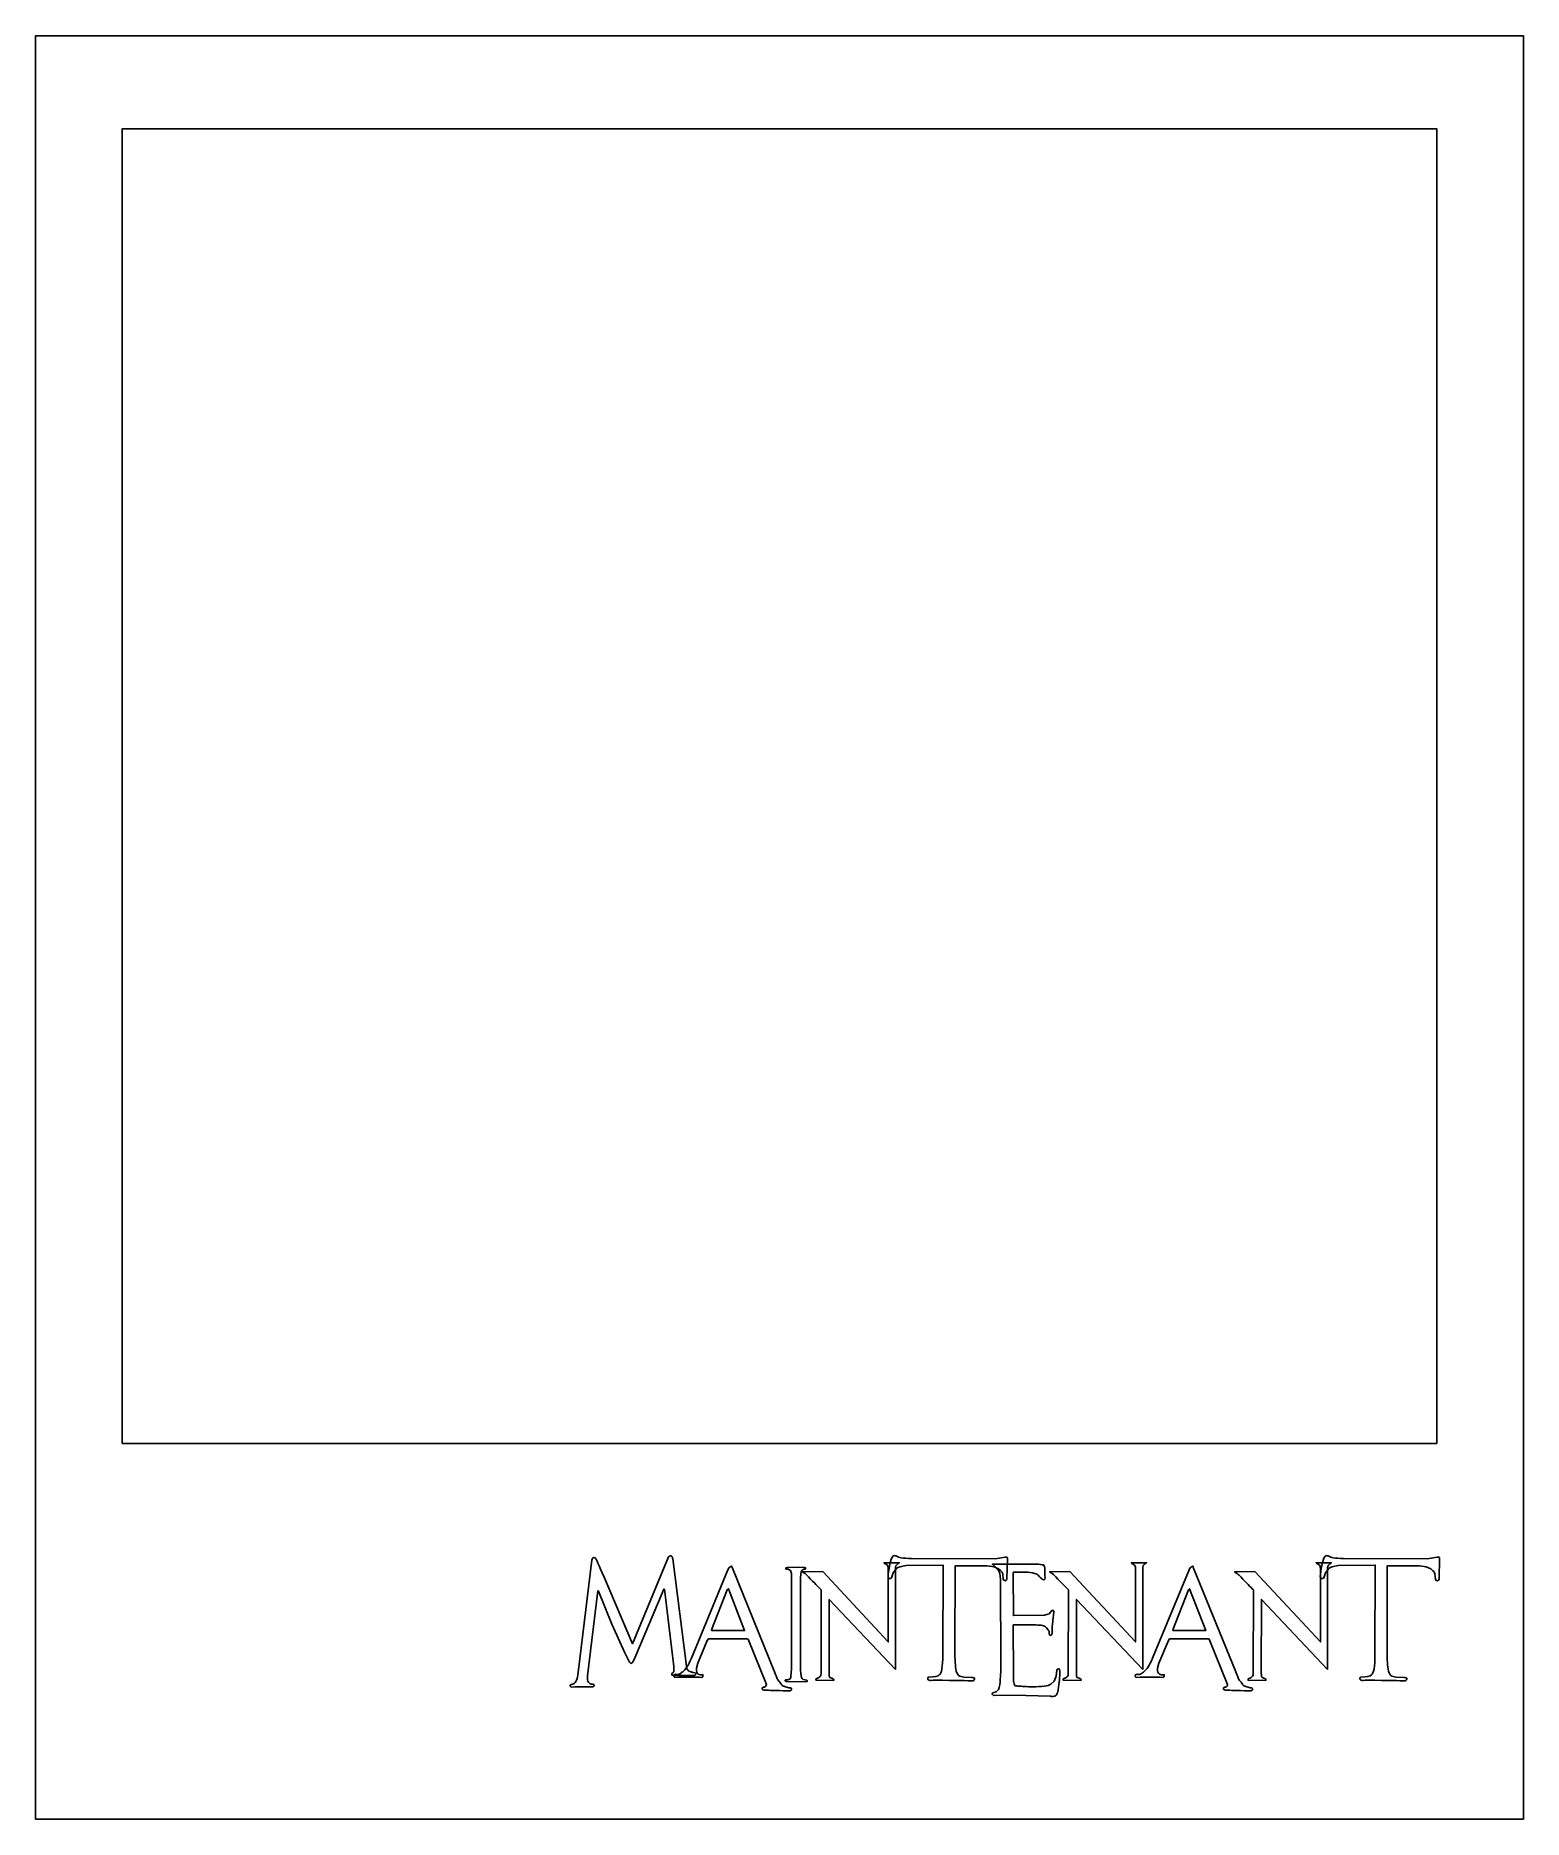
# Model space of a CAD drawing. Header units: centimetres. Extents: x -6.3 to 7.8, y -8 to 9.
import ezdxf

# ---------------------------------------------------------------- set-up
doc = ezdxf.new("R2010")
doc.units = ezdxf.units.CM
doc.header["$MEASUREMENT"] = 0
doc.layers.add('Camada 1', color=7, linetype='Continuous')

msp = doc.modelspace()

# ---------------------------------------------------------------- linework, layer by layer
at = {"layer": 'Camada 1'}
for points in [[(7.81831, -8.00632), (7.81831, -8.00632), (-6.34095, -8.00632), (-6.34095, -8.00632), (-6.34095, -8.00632), (-6.34095, -8.00632), (-6.34095, 8.96543), (-6.34095, 8.96543), (-6.34095, 8.96543), (-6.34095, 8.96543), (7.81831, 8.96543), (7.81831, 8.96543), (7.81831, 8.96543), (7.81831, 8.96543), (7.81831, -8.00632), (7.81831, -8.00632)], [(-5.51667, -4.43013), (-5.51667, -4.43013), (6.99392, -4.43013), (6.99392, -4.43013), (6.99392, -4.43013), (6.99392, -4.43013), (6.99392, 8.08043), (6.99392, 8.08043), (6.99392, 8.08043), (6.99392, 8.08043), (-5.51667, 8.08043), (-5.51667, 8.08043), (-5.51667, 8.08043), (-5.51667, 8.08043), (-5.51667, -4.43013), (-5.51667, -4.43013)]]:
    msp.add_open_spline(points, degree=3, knots=[0, 0, 0, 0, 0.2, 0.2, 0.2, 0.2, 0.4, 0.4, 0.4, 0.4, 0.6, 0.6, 0.6, 0.6, 1, 1, 1, 1], dxfattribs=at)
at = {"layer": 'Camada 1', "color": 7}
for points, knots in [([(-1.03553, -5.51662), (-1.03273, -5.51625), (-1.03003, -5.51609), (-1.02746, -5.51609), (-1.02746, -5.51609), (-1.02021, -5.51609), (-1.01457, -5.51913), (-1.01061, -5.52522), (-1.01061, -5.52522), (-1.00849, -5.52615), (-0.98217, -5.58555), (-0.93161, -5.70347), (-0.93161, -5.70347), (-0.93161, -5.70347), (-0.65988, -6.33553), (-0.65988, -6.33553), (-0.65988, -6.33553), (-0.65988, -6.33553), (-0.31698, -5.50974), (-0.31698, -5.50974), (-0.31698, -5.50974), (-0.31182, -5.50252), (-0.30595, -5.49889), (-0.29939, -5.49889), (-0.29939, -5.49889), (-0.29587, -5.49889), (-0.29222, -5.49982), (-0.28849, -5.50169), (-0.28849, -5.50169), (-0.28193, -5.50989), (-0.27804, -5.51878), (-0.27687, -5.52836), (-0.27687, -5.52836), (-0.27687, -5.52836), (-0.14492, -6.54775), (-0.14492, -6.54775), (-0.14492, -6.54775), (-0.14164, -6.57233), (-0.13685, -6.58691), (-0.13055, -6.59162), (-0.13055, -6.59162), (-0.12515, -6.59374), (-0.11721, -6.5971), (-0.10668, -6.60181), (-0.10668, -6.60181), (-0.1034, -6.60345), (-0.09991, -6.60506), (-0.09615, -6.60673), (-0.09615, -6.60673), (-0.09499, -6.60673), (-0.09194, -6.60721), (-0.08702, -6.60813), (-0.08702, -6.60813), (-0.08702, -6.60813), (-0.0635, -6.61268), (-0.0635, -6.61268), (-0.0635, -6.61268), (-0.0635, -6.61268), (-0.05789, -6.61935), (-0.05789, -6.61935), (-0.05789, -6.61935), (-0.05789, -6.62895), (-0.06292, -6.63517), (-0.07297, -6.63795), (-0.07297, -6.63795), (-0.07297, -6.63795), (-0.25614, -6.63866), (-0.25614, -6.63866), (-0.25614, -6.63866), (-0.27696, -6.63818), (-0.28736, -6.63525), (-0.28736, -6.62988), (-0.28736, -6.62988), (-0.28736, -6.62988), (-0.28736, -6.61969), (-0.28736, -6.61969), (-0.28736, -6.61969), (-0.28736, -6.61969), (-0.27402, -6.60884), (-0.27402, -6.60884), (-0.27402, -6.60884), (-0.26889, -6.60461), (-0.26629, -6.59979), (-0.26629, -6.59442), (-0.26629, -6.59442), (-0.26629, -6.59442), (-0.26624, -6.55338), (-0.26624, -6.55338), (-0.26624, -6.55338), (-0.26624, -6.55338), (-0.35723, -5.81749), (-0.35723, -5.81749), (-0.35723, -5.81749), (-0.35723, -5.81749), (-0.36248, -5.8175), (-0.36248, -5.8175), (-0.36248, -5.8175), (-0.36248, -5.8175), (-0.64532, -6.48459), (-0.64532, -6.48459), (-0.64532, -6.48459), (-0.65609, -6.51007), (-0.66519, -6.52282), (-0.67268, -6.52282), (-0.67268, -6.52282), (-0.67384, -6.52282), (-0.6748, -6.52245), (-0.67548, -6.52176), (-0.67548, -6.52176), (-0.68249, -6.5248), (-0.70154, -6.4917), (-0.73266, -6.42246), (-0.73266, -6.42246), (-0.73266, -6.42246), (-0.85582, -6.14909), (-0.85582, -6.14909), (-0.85582, -6.14909), (-0.85582, -6.14909), (-0.98496, -5.83397), (-0.98496, -5.83397), (-0.98496, -5.83397), (-0.98496, -5.83397), (-0.99036, -5.83191), (-0.99036, -5.83191), (-0.99036, -5.83191), (-0.99036, -5.83191), (-1.08804, -6.63968), (-1.08804, -6.63968), (-1.08804, -6.63968), (-1.08902, -6.64741), (-1.08952, -6.65537), (-1.08952, -6.66352), (-1.08952, -6.66352), (-1.08952, -6.68646), (-1.08402, -6.7012), (-1.07301, -6.70776), (-1.07301, -6.70776), (-1.07301, -6.70776), (-1.0646, -6.71617), (-1.0646, -6.71617), (-1.0646, -6.71617), (-1.06156, -6.71802), (-1.05092, -6.71979), (-1.03266, -6.72141), (-1.03266, -6.72141), (-1.02821, -6.72535), (-1.02599, -6.72935), (-1.02599, -6.73332), (-1.02599, -6.73332), (-1.02599, -6.73499), (-1.02647, -6.73663), (-1.02739, -6.73824), (-1.02739, -6.73824), (-1.02739, -6.73824), (-1.03861, -6.74665), (-1.03861, -6.74665), (-1.03861, -6.74665), (-1.06155, -6.74599), (-1.08586, -6.74562), (-1.11161, -6.74562), (-1.11161, -6.74562), (-1.15209, -6.74562), (-1.19607, -6.74644), (-1.24356, -6.74808), (-1.24356, -6.74808), (-1.24356, -6.74808), (-1.25303, -6.73824), (-1.25303, -6.73824), (-1.25303, -6.73824), (-1.25327, -6.73618), (-1.2534, -6.7344), (-1.2534, -6.733), (-1.2534, -6.733), (-1.2534, -6.72879), (-1.2521, -6.7262), (-1.24954, -6.72527), (-1.24954, -6.72527), (-1.24954, -6.72527), (-1.22253, -6.7186), (-1.22253, -6.7186), (-1.22253, -6.7186), (-1.19959, -6.70738), (-1.1844, -6.67063), (-1.17692, -6.60843), (-1.17692, -6.60843), (-1.17692, -6.60843), (-1.04884, -5.54168), (-1.04884, -5.54168), (-1.04884, -5.54168), (-1.04278, -5.52535), (-1.03833, -5.51699), (-1.03553, -5.51662)], [0, 0, 0, 0, 0.02040816, 0.02040816, 0.02040816, 0.02040816, 0.04081633, 0.04081633, 0.04081633, 0.04081633, 0.06122449, 0.06122449, 0.06122449, 0.06122449, 0.08163265, 0.08163265, 0.08163265, 0.08163265, 0.10204082, 0.10204082, 0.10204082, 0.10204082, 0.12244898, 0.12244898, 0.12244898, 0.12244898, 0.14285714, 0.14285714, 0.14285714, 0.14285714, 0.16326531, 0.16326531, 0.16326531, 0.16326531, 0.18367347, 0.18367347, 0.18367347, 0.18367347, 0.20408163, 0.20408163, 0.20408163, 0.20408163, 0.2244898, 0.2244898, 0.2244898, 0.2244898, 0.24489796, 0.24489796, 0.24489796, 0.24489796, 0.26530612, 0.26530612, 0.26530612, 0.26530612, 0.28571429, 0.28571429, 0.28571429, 0.28571429, 0.30612245, 0.30612245, 0.30612245, 0.30612245, 0.32653061, 0.32653061, 0.32653061, 0.32653061, 0.34693878, 0.34693878, 0.34693878, 0.34693878, 0.36734694, 0.36734694, 0.36734694, 0.36734694, 0.3877551, 0.3877551, 0.3877551, 0.3877551, 0.40816327, 0.40816327, 0.40816327, 0.40816327, 0.42857143, 0.42857143, 0.42857143, 0.42857143, 0.44897959, 0.44897959, 0.44897959, 0.44897959, 0.46938776, 0.46938776, 0.46938776, 0.46938776, 0.48979592, 0.48979592, 0.48979592, 0.48979592, 0.51020408, 0.51020408, 0.51020408, 0.51020408, 0.53061224, 0.53061224, 0.53061224, 0.53061224, 0.55102041, 0.55102041, 0.55102041, 0.55102041, 0.57142857, 0.57142857, 0.57142857, 0.57142857, 0.59183673, 0.59183673, 0.59183673, 0.59183673, 0.6122449, 0.6122449, 0.6122449, 0.6122449, 0.63265306, 0.63265306, 0.63265306, 0.63265306, 0.65306122, 0.65306122, 0.65306122, 0.65306122, 0.67346939, 0.67346939, 0.67346939, 0.67346939, 0.69387755, 0.69387755, 0.69387755, 0.69387755, 0.71428571, 0.71428571, 0.71428571, 0.71428571, 0.73469388, 0.73469388, 0.73469388, 0.73469388, 0.75510204, 0.75510204, 0.75510204, 0.75510204, 0.7755102, 0.7755102, 0.7755102, 0.7755102, 0.79591837, 0.79591837, 0.79591837, 0.79591837, 0.81632653, 0.81632653, 0.81632653, 0.81632653, 0.83673469, 0.83673469, 0.83673469, 0.83673469, 0.85714286, 0.85714286, 0.85714286, 0.85714286, 0.87755102, 0.87755102, 0.87755102, 0.87755102, 0.89795918, 0.89795918, 0.89795918, 0.89795918, 0.91836735, 0.91836735, 0.91836735, 0.91836735, 0.93877551, 0.93877551, 0.93877551, 0.93877551, 0.95918367, 0.95918367, 0.95918367, 0.95918367, 1, 1, 1, 1]), ([(0.27234, -5.60242), (0.27395, -5.60173), (0.27771, -5.59996), (0.28356, -5.59715), (0.28356, -5.59715), (0.28332, -5.59903), (0.28554, -5.60556), (0.29023, -5.61681), (0.29023, -5.61681), (0.29023, -5.61681), (0.69166, -6.6032), (0.69166, -6.6032), (0.69166, -6.6032), (0.69661, -6.61585), (0.7041, -6.6349), (0.71415, -6.6604), (0.71415, -6.6604), (0.71907, -6.67281), (0.72505, -6.68263), (0.73206, -6.68985), (0.73206, -6.68985), (0.73791, -6.69617), (0.74563, -6.7067), (0.75524, -6.72144), (0.75524, -6.72144), (0.7613, -6.73081), (0.76786, -6.73665), (0.77487, -6.73898), (0.77487, -6.73898), (0.77979, -6.73991), (0.79135, -6.74366), (0.80961, -6.7502), (0.80961, -6.7502), (0.8213, -6.75443), (0.83348, -6.75652), (0.8461, -6.75652), (0.8461, -6.75652), (0.8461, -6.75652), (0.85385, -6.76319), (0.85385, -6.76319), (0.85385, -6.76319), (0.85385, -6.77697), (0.84705, -6.78377), (0.83348, -6.78354), (0.83348, -6.78354), (0.83348, -6.78354), (0.81451, -6.7832), (0.81451, -6.7832), (0.81451, -6.7832), (0.70106, -6.78111), (0.63182, -6.77923), (0.60676, -6.77759), (0.60676, -6.77759), (0.58594, -6.77619), (0.5753, -6.77338), (0.57482, -6.76918), (0.57482, -6.76918), (0.57482, -6.76918), (0.57482, -6.75553), (0.57482, -6.75553), (0.57482, -6.75553), (0.58294, -6.74968), (0.59194, -6.7468), (0.60189, -6.7468), (0.60189, -6.7468), (0.6084, -6.74214), (0.61253, -6.73468), (0.6144, -6.72442), (0.6144, -6.72442), (0.6144, -6.72442), (0.43903, -6.29172), (0.43903, -6.29172), (0.43903, -6.29172), (0.43903, -6.29172), (0.42887, -6.28735), (0.42887, -6.28735), (0.42887, -6.28735), (0.42887, -6.28735), (0.06252, -6.28735), (0.06252, -6.28735), (0.06252, -6.28735), (0.06252, -6.28735), (0.05027, -6.30529), (0.05027, -6.30529), (0.05027, -6.30529), (0.05027, -6.30529), (-0.03966, -6.51894), (-0.03966, -6.51894), (-0.03966, -6.51894), (-0.03966, -6.51894), (-0.05231, -6.56876), (-0.05231, -6.56876), (-0.05231, -6.56876), (-0.05395, -6.59919), (-0.04821, -6.61744), (-0.03511, -6.62353), (-0.03511, -6.62353), (-0.03511, -6.62353), (-0.01474, -6.63057), (-0.01474, -6.63057), (-0.01474, -6.63057), (0.00071, -6.63057), (0.00926, -6.63057), (0.0109, -6.63057), (0.0109, -6.63057), (0.00902, -6.63031), (0.0081, -6.63078), (0.0081, -6.63192), (0.0081, -6.63192), (0.00974, -6.63557), (0.01056, -6.63885), (0.01056, -6.64184), (0.01056, -6.64184), (0.01056, -6.64819), (0.00694, -6.65274), (-0.00031, -6.65549), (-0.00031, -6.65549), (-0.03539, -6.65478), (-0.07434, -6.65443), (-0.11718, -6.65443), (-0.11718, -6.65443), (-0.15975, -6.65443), (-0.20619, -6.65477), (-0.25648, -6.65549), (-0.25648, -6.65549), (-0.25648, -6.65549), (-0.2663, -6.64671), (-0.2663, -6.64671), (-0.2663, -6.64671), (-0.2663, -6.64671), (-0.26384, -6.63126), (-0.26384, -6.63126), (-0.26384, -6.63126), (-0.26384, -6.63126), (-0.24664, -6.62634), (-0.24664, -6.62634), (-0.24664, -6.62634), (-0.23891, -6.62727), (-0.23296, -6.62774), (-0.22875, -6.62774), (-0.22875, -6.62774), (-0.22102, -6.62774), (-0.21282, -6.62472), (-0.2042, -6.61864), (-0.2042, -6.61864), (-0.19695, -6.613), (-0.1897, -6.60753), (-0.18245, -6.60216), (-0.18245, -6.60216), (-0.15649, -6.58486), (-0.12911, -6.54144), (-0.10032, -6.47193), (-0.10032, -6.47193), (-0.10032, -6.47193), (0.24742, -5.63151), (0.24742, -5.63151), (0.24742, -5.63151), (0.25254, -5.6189), (0.26085, -5.60922), (0.27234, -5.60242)], [0, 0, 0, 0, 0.02439024, 0.02439024, 0.02439024, 0.02439024, 0.04878049, 0.04878049, 0.04878049, 0.04878049, 0.07317073, 0.07317073, 0.07317073, 0.07317073, 0.09756098, 0.09756098, 0.09756098, 0.09756098, 0.12195122, 0.12195122, 0.12195122, 0.12195122, 0.14634146, 0.14634146, 0.14634146, 0.14634146, 0.17073171, 0.17073171, 0.17073171, 0.17073171, 0.19512195, 0.19512195, 0.19512195, 0.19512195, 0.2195122, 0.2195122, 0.2195122, 0.2195122, 0.24390244, 0.24390244, 0.24390244, 0.24390244, 0.26829268, 0.26829268, 0.26829268, 0.26829268, 0.29268293, 0.29268293, 0.29268293, 0.29268293, 0.31707317, 0.31707317, 0.31707317, 0.31707317, 0.34146341, 0.34146341, 0.34146341, 0.34146341, 0.36585366, 0.36585366, 0.36585366, 0.36585366, 0.3902439, 0.3902439, 0.3902439, 0.3902439, 0.41463415, 0.41463415, 0.41463415, 0.41463415, 0.43902439, 0.43902439, 0.43902439, 0.43902439, 0.46341463, 0.46341463, 0.46341463, 0.46341463, 0.48780488, 0.48780488, 0.48780488, 0.48780488, 0.51219512, 0.51219512, 0.51219512, 0.51219512, 0.53658537, 0.53658537, 0.53658537, 0.53658537, 0.56097561, 0.56097561, 0.56097561, 0.56097561, 0.58536585, 0.58536585, 0.58536585, 0.58536585, 0.6097561, 0.6097561, 0.6097561, 0.6097561, 0.63414634, 0.63414634, 0.63414634, 0.63414634, 0.65853659, 0.65853659, 0.65853659, 0.65853659, 0.68292683, 0.68292683, 0.68292683, 0.68292683, 0.70731707, 0.70731707, 0.70731707, 0.70731707, 0.73170732, 0.73170732, 0.73170732, 0.73170732, 0.75609756, 0.75609756, 0.75609756, 0.75609756, 0.7804878, 0.7804878, 0.7804878, 0.7804878, 0.80487805, 0.80487805, 0.80487805, 0.80487805, 0.82926829, 0.82926829, 0.82926829, 0.82926829, 0.85365854, 0.85365854, 0.85365854, 0.85365854, 0.87804878, 0.87804878, 0.87804878, 0.87804878, 0.90243902, 0.90243902, 0.90243902, 0.90243902, 0.92682927, 0.92682927, 0.92682927, 0.92682927, 0.95121951, 0.95121951, 0.95121951, 0.95121951, 1, 1, 1, 1]), ([(1.84266, -6.58204), (1.84266, -6.58204), (1.21245, -5.91418), (1.21245, -5.91418), (1.21245, -5.91418), (1.21245, -5.91418), (1.2107, -6.61728), (1.2107, -6.61728), (1.2107, -6.61728), (1.21136, -6.62524), (1.21197, -6.6331), (1.21245, -6.6408), (1.21245, -6.6408), (1.21338, -6.64757), (1.21533, -6.65284), (1.2184, -6.6566), (1.2184, -6.6566), (1.22449, -6.65869), (1.23057, -6.66091), (1.23663, -6.66324), (1.23663, -6.66324), (1.24856, -6.66795), (1.25467, -6.67202), (1.25486, -6.67554), (1.25486, -6.67554), (1.25486, -6.67554), (1.25557, -6.68395), (1.25557, -6.68395), (1.25557, -6.68395), (1.25557, -6.68395), (1.08536, -6.68324), (1.08536, -6.68324), (1.08536, -6.68324), (1.087, -6.68022), (1.08724, -6.67705), (1.08605, -6.67379), (1.08605, -6.67379), (1.08536, -6.67146), (1.08568, -6.67003), (1.08711, -6.66958), (1.08711, -6.66958), (1.10862, -6.66304), (1.12254, -6.65463), (1.12886, -6.64434), (1.12886, -6.64434), (1.13214, -6.63897), (1.13378, -6.62971), (1.13378, -6.61661), (1.13378, -6.61661), (1.13378, -6.61661), (1.13553, -5.82347), (1.13553, -5.82347), (1.13553, -5.82347), (1.10934, -5.7972), (1.06933, -5.75616), (1.01551, -5.70036), (1.01551, -5.70036), (1.01154, -5.69591), (1.00625, -5.69017), (0.99971, -5.68316), (0.99971, -5.68316), (0.99034, -5.67427), (0.97598, -5.66353), (0.95656, -5.65088), (0.95656, -5.65088), (0.95656, -5.65088), (1.14955, -5.64913), (1.14955, -5.64913), (1.14955, -5.64913), (1.14955, -5.64913), (1.77349, -6.31863), (1.77349, -6.31863), (1.77349, -6.31863), (1.77349, -6.31863), (1.77349, -5.63405), (1.77349, -5.63405), (1.77349, -5.63405), (1.77349, -5.62236), (1.77336, -5.6137), (1.77312, -5.60809), (1.77312, -5.60809), (1.77219, -5.60179), (1.7695, -5.59534), (1.76505, -5.5888), (1.76505, -5.5888), (1.75965, -5.58552), (1.75288, -5.5807), (1.74468, -5.57441), (1.74468, -5.57441), (1.74209, -5.57277), (1.73812, -5.56975), (1.73275, -5.56528), (1.73275, -5.56528), (1.73275, -5.56528), (1.87875, -5.5653), (1.87875, -5.5653), (1.87875, -5.5653), (1.87875, -5.5653), (1.87348, -5.56951), (1.87348, -5.56951), (1.87348, -5.56951), (1.86763, -5.5721), (1.86014, -5.57792), (1.85102, -5.58708), (1.85102, -5.58708), (1.84867, -5.59057), (1.84599, -5.59711), (1.84292, -5.60671), (1.84292, -5.60671), (1.84292, -5.61348), (1.84292, -5.62237), (1.84292, -5.63338), (1.84292, -5.63338), (1.84292, -5.63338), (1.84266, -6.58204), (1.84266, -6.58204)], [0, 0, 0, 0, 0.03333333, 0.03333333, 0.03333333, 0.03333333, 0.06666667, 0.06666667, 0.06666667, 0.06666667, 0.1, 0.1, 0.1, 0.1, 0.13333333, 0.13333333, 0.13333333, 0.13333333, 0.16666667, 0.16666667, 0.16666667, 0.16666667, 0.2, 0.2, 0.2, 0.2, 0.23333333, 0.23333333, 0.23333333, 0.23333333, 0.26666667, 0.26666667, 0.26666667, 0.26666667, 0.3, 0.3, 0.3, 0.3, 0.33333333, 0.33333333, 0.33333333, 0.33333333, 0.36666667, 0.36666667, 0.36666667, 0.36666667, 0.4, 0.4, 0.4, 0.4, 0.43333333, 0.43333333, 0.43333333, 0.43333333, 0.46666667, 0.46666667, 0.46666667, 0.46666667, 0.5, 0.5, 0.5, 0.5, 0.53333333, 0.53333333, 0.53333333, 0.53333333, 0.56666667, 0.56666667, 0.56666667, 0.56666667, 0.6, 0.6, 0.6, 0.6, 0.63333333, 0.63333333, 0.63333333, 0.63333333, 0.66666667, 0.66666667, 0.66666667, 0.66666667, 0.7, 0.7, 0.7, 0.7, 0.73333333, 0.73333333, 0.73333333, 0.73333333, 0.76666667, 0.76666667, 0.76666667, 0.76666667, 0.8, 0.8, 0.8, 0.8, 0.83333333, 0.83333333, 0.83333333, 0.83333333, 0.86666667, 0.86666667, 0.86666667, 0.86666667, 0.9, 0.9, 0.9, 0.9, 0.93333333, 0.93333333, 0.93333333, 0.93333333, 1, 1, 1, 1]), ([(1.86298, -5.50661), (1.86417, -5.51013), (1.87539, -5.51365), (1.89666, -5.51711), (1.89666, -5.51711), (1.92333, -5.52156), (1.95564, -5.52378), (1.99352, -5.52378), (1.99352, -5.52378), (1.99352, -5.52378), (2.79045, -5.52627), (2.79045, -5.52627), (2.79045, -5.52627), (2.79045, -5.52627), (2.88657, -5.51153), (2.88657, -5.51153), (2.88657, -5.51153), (2.89152, -5.51082), (2.89583, -5.51071), (2.89956, -5.51116), (2.89956, -5.51116), (2.90517, -5.51209), (2.90797, -5.51455), (2.90797, -5.51852), (2.90797, -5.51852), (2.90797, -5.51852), (2.90273, -5.72204), (2.90273, -5.72204), (2.90273, -5.72204), (2.89921, -5.73045), (2.89487, -5.73548), (2.88974, -5.73712), (2.88974, -5.73712), (2.88974, -5.73712), (2.8736, -5.7322), (2.8736, -5.7322), (2.8736, -5.7322), (2.8736, -5.7322), (2.86833, -5.72201), (2.86833, -5.72201), (2.86833, -5.72201), (2.86833, -5.72201), (2.86306, -5.6697), (2.86306, -5.6697), (2.86306, -5.6697), (2.85584, -5.64562), (2.83536, -5.62655), (2.80168, -5.6125), (2.80168, -5.6125), (2.77549, -5.60152), (2.74681, -5.59533), (2.71569, -5.59393), (2.71569, -5.59393), (2.71058, -5.59369), (2.60893, -5.59359), (2.41076, -5.59359), (2.41076, -5.59359), (2.41076, -5.59359), (2.40798, -6.40105), (2.40798, -6.40105), (2.40798, -6.40105), (2.40798, -6.48643), (2.41219, -6.55133), (2.42063, -6.59578), (2.42063, -6.59578), (2.42764, -6.62057), (2.4391, -6.63637), (2.45503, -6.64314), (2.45503, -6.64314), (2.45503, -6.64314), (2.494, -6.65333), (2.494, -6.65333), (2.494, -6.65333), (2.494, -6.65333), (2.56732, -6.65579), (2.56732, -6.65579), (2.56732, -6.65579), (2.58298, -6.65629), (2.59246, -6.65944), (2.59574, -6.66526), (2.59574, -6.66526), (2.59738, -6.67693), (2.59212, -6.68455), (2.57994, -6.68804), (2.57994, -6.68804), (2.56637, -6.68783), (2.46987, -6.68619), (2.29043, -6.68312), (2.29043, -6.68312), (2.23616, -6.68219), (2.2006, -6.68278), (2.18378, -6.68487), (2.18378, -6.68487), (2.16648, -6.68487), (2.15523, -6.68069), (2.1501, -6.67225), (2.1501, -6.67225), (2.14962, -6.67037), (2.14941, -6.6686), (2.14941, -6.66698), (2.14941, -6.66698), (2.14941, -6.66018), (2.15221, -6.65539), (2.15782, -6.65259), (2.15782, -6.65259), (2.21513, -6.65259), (2.24905, -6.64592), (2.25961, -6.63259), (2.25961, -6.63259), (2.28184, -6.61809), (2.29305, -6.55422), (2.29327, -6.44101), (2.29327, -6.44101), (2.29327, -6.44101), (2.29607, -5.58794), (2.29607, -5.58794), (2.29607, -5.58794), (2.29607, -5.58794), (1.94447, -5.59215), (1.94447, -5.59215), (1.94447, -5.59215), (1.89745, -5.59728), (1.86679, -5.60654), (1.8525, -5.61988), (1.8525, -5.61988), (1.8525, -5.61988), (1.82162, -5.66232), (1.82162, -5.66232), (1.82162, -5.66232), (1.82162, -5.66232), (1.80582, -5.70934), (1.80582, -5.70934), (1.80582, -5.70934), (1.79788, -5.71402), (1.79143, -5.71635), (1.78653, -5.71635), (1.78653, -5.71635), (1.78068, -5.71635), (1.77671, -5.7132), (1.7746, -5.7069), (1.7746, -5.7069), (1.77344, -5.70457), (1.77285, -5.70023), (1.77285, -5.69394), (1.77285, -5.69394), (1.77285, -5.6759), (1.77859, -5.63803), (1.79005, -5.58022), (1.79005, -5.58022), (1.79775, -5.54138), (1.80735, -5.51545), (1.81884, -5.50233), (1.81884, -5.50233), (1.82186, -5.49881), (1.82617, -5.49706), (1.8318, -5.49706), (1.8318, -5.49706), (1.83946, -5.49714), (1.84991, -5.50029), (1.86298, -5.50661)], [0, 0, 0, 0, 0.02439024, 0.02439024, 0.02439024, 0.02439024, 0.04878049, 0.04878049, 0.04878049, 0.04878049, 0.07317073, 0.07317073, 0.07317073, 0.07317073, 0.09756098, 0.09756098, 0.09756098, 0.09756098, 0.12195122, 0.12195122, 0.12195122, 0.12195122, 0.14634146, 0.14634146, 0.14634146, 0.14634146, 0.17073171, 0.17073171, 0.17073171, 0.17073171, 0.19512195, 0.19512195, 0.19512195, 0.19512195, 0.2195122, 0.2195122, 0.2195122, 0.2195122, 0.24390244, 0.24390244, 0.24390244, 0.24390244, 0.26829268, 0.26829268, 0.26829268, 0.26829268, 0.29268293, 0.29268293, 0.29268293, 0.29268293, 0.31707317, 0.31707317, 0.31707317, 0.31707317, 0.34146341, 0.34146341, 0.34146341, 0.34146341, 0.36585366, 0.36585366, 0.36585366, 0.36585366, 0.3902439, 0.3902439, 0.3902439, 0.3902439, 0.41463415, 0.41463415, 0.41463415, 0.41463415, 0.43902439, 0.43902439, 0.43902439, 0.43902439, 0.46341463, 0.46341463, 0.46341463, 0.46341463, 0.48780488, 0.48780488, 0.48780488, 0.48780488, 0.51219512, 0.51219512, 0.51219512, 0.51219512, 0.53658537, 0.53658537, 0.53658537, 0.53658537, 0.56097561, 0.56097561, 0.56097561, 0.56097561, 0.58536585, 0.58536585, 0.58536585, 0.58536585, 0.6097561, 0.6097561, 0.6097561, 0.6097561, 0.63414634, 0.63414634, 0.63414634, 0.63414634, 0.65853659, 0.65853659, 0.65853659, 0.65853659, 0.68292683, 0.68292683, 0.68292683, 0.68292683, 0.70731707, 0.70731707, 0.70731707, 0.70731707, 0.73170732, 0.73170732, 0.73170732, 0.73170732, 0.75609756, 0.75609756, 0.75609756, 0.75609756, 0.7804878, 0.7804878, 0.7804878, 0.7804878, 0.80487805, 0.80487805, 0.80487805, 0.80487805, 0.82926829, 0.82926829, 0.82926829, 0.82926829, 0.85365854, 0.85365854, 0.85365854, 0.85365854, 0.87804878, 0.87804878, 0.87804878, 0.87804878, 0.90243902, 0.90243902, 0.90243902, 0.90243902, 0.92682927, 0.92682927, 0.92682927, 0.92682927, 0.95121951, 0.95121951, 0.95121951, 0.95121951, 1, 1, 1, 1]), ([(3.17365, -5.57996), (3.18114, -5.57903), (3.18804, -5.57856), (3.19434, -5.57856), (3.19434, -5.57856), (3.2004, -5.57856), (3.20955, -5.57954), (3.2217, -5.5815), (3.2217, -5.5815), (3.23387, -5.58351), (3.243, -5.58449), (3.24908, -5.58449), (3.24908, -5.58449), (3.25376, -5.58333), (3.25845, -5.59364), (3.2631, -5.61539), (3.2631, -5.61539), (3.2631, -5.61539), (3.26519, -5.69085), (3.26519, -5.69085), (3.26519, -5.69085), (3.26519, -5.69085), (3.26731, -5.70733), (3.26731, -5.70733), (3.26731, -5.70733), (3.26591, -5.71762), (3.26157, -5.7245), (3.25435, -5.72802), (3.25435, -5.72802), (3.25435, -5.72802), (3.23996, -5.72029), (3.23996, -5.72029), (3.23996, -5.72029), (3.23104, -5.7142), (3.21914, -5.70333), (3.20416, -5.68767), (3.20416, -5.68767), (3.19971, -5.68087), (3.19408, -5.67608), (3.18731, -5.67328), (3.18731, -5.67328), (3.18099, -5.67164), (3.17501, -5.66989), (3.1694, -5.66801), (3.1694, -5.66801), (3.13945, -5.65846), (3.10937, -5.65364), (3.0792, -5.65364), (3.0792, -5.65364), (3.0792, -5.65364), (2.96587, -5.65364), (2.96587, -5.65364), (2.96587, -5.65364), (2.96587, -5.65364), (2.96375, -5.65856), (2.96375, -5.65856), (2.96375, -5.65856), (2.96375, -5.65856), (2.96481, -6.06774), (2.96481, -6.06774), (2.96481, -6.06774), (2.96481, -6.06774), (3.26202, -6.06456), (3.26202, -6.06456), (3.26202, -6.06456), (3.26202, -6.06456), (3.30449, -6.05228), (3.30449, -6.05228), (3.30449, -6.05228), (3.30449, -6.05228), (3.33502, -6.01754), (3.33502, -6.01754), (3.33502, -6.01754), (3.3432, -6.01754), (3.34798, -6.02093), (3.34939, -6.02773), (3.34939, -6.02773), (3.34354, -6.07898), (3.34002, -6.11068), (3.33886, -6.12285), (3.33886, -6.12285), (3.33608, -6.15397), (3.33394, -6.19246), (3.33256, -6.23829), (3.33256, -6.23829), (3.32978, -6.25022), (3.32626, -6.25618), (3.32206, -6.25618), (3.32206, -6.25618), (3.32206, -6.25618), (3.30698, -6.25091), (3.30698, -6.25091), (3.30698, -6.25091), (3.30629, -6.23056), (3.30463, -6.2177), (3.30203, -6.21231), (3.30203, -6.21231), (3.29758, -6.20694), (3.29409, -6.20239), (3.29153, -6.19863), (3.29153, -6.19863), (3.27584, -6.17736), (3.2624, -6.1659), (3.25121, -6.16423), (3.25121, -6.16423), (3.22991, -6.15814), (3.17938, -6.1551), (3.0996, -6.1551), (3.0996, -6.1551), (3.061, -6.1551), (3.01538, -6.15579), (2.96276, -6.15719), (2.96276, -6.15719), (2.96276, -6.15719), (2.96485, -6.63585), (2.96485, -6.63585), (2.96485, -6.63585), (2.96485, -6.66043), (2.96535, -6.67747), (2.96628, -6.6871), (2.96628, -6.6871), (2.96837, -6.71284), (2.97289, -6.72787), (2.97977, -6.73219), (2.97977, -6.73219), (2.9867, -6.7365), (2.99961, -6.73915), (3.01856, -6.74007), (3.01856, -6.74007), (3.02954, -6.74033), (3.04581, -6.741), (3.06735, -6.74219), (3.06735, -6.74219), (3.09775, -6.74431), (3.12371, -6.74534), (3.14524, -6.74534), (3.14524, -6.74534), (3.23554, -6.74534), (3.29439, -6.73751), (3.32174, -6.72182), (3.32174, -6.72182), (3.32174, -6.72182), (3.35159, -6.69237), (3.35159, -6.69237), (3.35159, -6.69237), (3.35159, -6.69237), (3.37088, -6.64498), (3.37088, -6.64498), (3.37088, -6.64498), (3.37088, -6.64498), (3.37966, -6.58778), (3.37966, -6.58778), (3.37966, -6.58778), (3.38339, -6.57889), (3.38807, -6.57444), (3.39371, -6.57444), (3.39371, -6.57444), (3.39649, -6.57444), (3.39956, -6.57563), (3.40281, -6.57796), (3.40281, -6.57796), (3.40281, -6.57796), (3.40773, -6.59971), (3.40773, -6.59971), (3.40773, -6.59971), (3.40588, -6.64673), (3.40059, -6.70488), (3.39196, -6.77412), (3.39196, -6.77412), (3.38656, -6.81741), (3.36902, -6.83902), (3.33931, -6.83902), (3.33931, -6.83902), (3.33254, -6.83902), (3.32505, -6.83799), (3.31685, -6.83587), (3.31685, -6.83587), (3.31685, -6.83587), (2.96593, -6.82642), (2.96593, -6.82642), (2.96593, -6.82642), (2.96593, -6.82642), (2.77503, -6.82817), (2.77503, -6.82817), (2.77503, -6.82817), (2.77503, -6.82817), (2.76484, -6.81867), (2.76484, -6.81867), (2.76484, -6.81867), (2.76436, -6.8161), (2.76415, -6.81375), (2.76415, -6.81166), (2.76415, -6.81166), (2.76415, -6.8056), (2.76568, -6.80208), (2.76873, -6.80116), (2.76873, -6.80116), (2.76873, -6.80116), (2.79958, -6.79166), (2.79958, -6.79166), (2.79958, -6.79166), (2.81715, -6.78629), (2.82919, -6.76475), (2.83575, -6.7271), (2.83575, -6.7271), (2.84205, -6.64987), (2.8452, -6.59277), (2.8452, -6.55581), (2.8452, -6.55581), (2.8452, -6.5511), (2.84504, -6.54544), (2.84467, -6.53877), (2.84467, -6.53877), (2.8443, -6.5321), (2.84414, -6.52771), (2.84414, -6.52559), (2.84414, -6.52559), (2.84414, -6.52559), (2.84096, -5.72282), (2.84096, -5.72282), (2.84096, -5.72282), (2.84072, -5.67792), (2.8336, -5.64821), (2.81953, -5.63368), (2.81953, -5.63368), (2.81323, -5.629), (2.80257, -5.61775), (2.78762, -5.6), (2.78762, -5.6), (2.77593, -5.58622), (2.76833, -5.57955), (2.76481, -5.58), (2.76481, -5.58), (2.76481, -5.58), (3.17365, -5.58001), (3.17365, -5.58001), (3.17365, -5.58001), (3.17365, -5.58001), (3.17365, -5.57996), (3.17365, -5.57996)], [0, 0, 0, 0, 0.01639344, 0.01639344, 0.01639344, 0.01639344, 0.03278689, 0.03278689, 0.03278689, 0.03278689, 0.04918033, 0.04918033, 0.04918033, 0.04918033, 0.06557377, 0.06557377, 0.06557377, 0.06557377, 0.08196721, 0.08196721, 0.08196721, 0.08196721, 0.09836066, 0.09836066, 0.09836066, 0.09836066, 0.1147541, 0.1147541, 0.1147541, 0.1147541, 0.13114754, 0.13114754, 0.13114754, 0.13114754, 0.14754098, 0.14754098, 0.14754098, 0.14754098, 0.16393443, 0.16393443, 0.16393443, 0.16393443, 0.18032787, 0.18032787, 0.18032787, 0.18032787, 0.19672131, 0.19672131, 0.19672131, 0.19672131, 0.21311475, 0.21311475, 0.21311475, 0.21311475, 0.2295082, 0.2295082, 0.2295082, 0.2295082, 0.24590164, 0.24590164, 0.24590164, 0.24590164, 0.26229508, 0.26229508, 0.26229508, 0.26229508, 0.27868852, 0.27868852, 0.27868852, 0.27868852, 0.29508197, 0.29508197, 0.29508197, 0.29508197, 0.31147541, 0.31147541, 0.31147541, 0.31147541, 0.32786885, 0.32786885, 0.32786885, 0.32786885, 0.3442623, 0.3442623, 0.3442623, 0.3442623, 0.36065574, 0.36065574, 0.36065574, 0.36065574, 0.37704918, 0.37704918, 0.37704918, 0.37704918, 0.39344262, 0.39344262, 0.39344262, 0.39344262, 0.40983607, 0.40983607, 0.40983607, 0.40983607, 0.42622951, 0.42622951, 0.42622951, 0.42622951, 0.44262295, 0.44262295, 0.44262295, 0.44262295, 0.45901639, 0.45901639, 0.45901639, 0.45901639, 0.47540984, 0.47540984, 0.47540984, 0.47540984, 0.49180328, 0.49180328, 0.49180328, 0.49180328, 0.50819672, 0.50819672, 0.50819672, 0.50819672, 0.52459016, 0.52459016, 0.52459016, 0.52459016, 0.54098361, 0.54098361, 0.54098361, 0.54098361, 0.55737705, 0.55737705, 0.55737705, 0.55737705, 0.57377049, 0.57377049, 0.57377049, 0.57377049, 0.59016393, 0.59016393, 0.59016393, 0.59016393, 0.60655738, 0.60655738, 0.60655738, 0.60655738, 0.62295082, 0.62295082, 0.62295082, 0.62295082, 0.63934426, 0.63934426, 0.63934426, 0.63934426, 0.6557377, 0.6557377, 0.6557377, 0.6557377, 0.67213115, 0.67213115, 0.67213115, 0.67213115, 0.68852459, 0.68852459, 0.68852459, 0.68852459, 0.70491803, 0.70491803, 0.70491803, 0.70491803, 0.72131148, 0.72131148, 0.72131148, 0.72131148, 0.73770492, 0.73770492, 0.73770492, 0.73770492, 0.75409836, 0.75409836, 0.75409836, 0.75409836, 0.7704918, 0.7704918, 0.7704918, 0.7704918, 0.78688525, 0.78688525, 0.78688525, 0.78688525, 0.80327869, 0.80327869, 0.80327869, 0.80327869, 0.81967213, 0.81967213, 0.81967213, 0.81967213, 0.83606557, 0.83606557, 0.83606557, 0.83606557, 0.85245902, 0.85245902, 0.85245902, 0.85245902, 0.86885246, 0.86885246, 0.86885246, 0.86885246, 0.8852459, 0.8852459, 0.8852459, 0.8852459, 0.90163934, 0.90163934, 0.90163934, 0.90163934, 0.91803279, 0.91803279, 0.91803279, 0.91803279, 0.93442623, 0.93442623, 0.93442623, 0.93442623, 0.95081967, 0.95081967, 0.95081967, 0.95081967, 0.96721311, 0.96721311, 0.96721311, 0.96721311, 1, 1, 1, 1]), ([(4.19587, -6.58204), (4.19587, -6.58204), (3.56563, -5.91418), (3.56563, -5.91418), (3.56563, -5.91418), (3.56563, -5.91418), (3.56388, -6.61728), (3.56388, -6.61728), (3.56388, -6.61728), (3.56459, -6.62524), (3.56518, -6.6331), (3.56563, -6.6408), (3.56563, -6.6408), (3.56656, -6.64757), (3.56854, -6.65284), (3.57161, -6.6566), (3.57161, -6.6566), (3.57767, -6.65869), (3.58378, -6.66091), (3.58984, -6.66324), (3.58984, -6.66324), (3.60177, -6.66795), (3.60786, -6.67202), (3.6081, -6.67554), (3.6081, -6.67554), (3.6081, -6.67554), (3.60876, -6.68395), (3.60876, -6.68395), (3.60876, -6.68395), (3.60876, -6.68395), (3.43858, -6.68324), (3.43858, -6.68324), (3.43858, -6.68324), (3.44022, -6.68022), (3.44043, -6.67705), (3.43927, -6.67379), (3.43927, -6.67379), (3.43858, -6.67146), (3.4389, -6.67003), (3.44033, -6.66958), (3.44033, -6.66958), (3.46184, -6.66304), (3.47578, -6.65463), (3.48208, -6.64434), (3.48208, -6.64434), (3.48533, -6.63897), (3.487, -6.62971), (3.487, -6.61661), (3.487, -6.61661), (3.487, -6.61661), (3.48875, -5.82347), (3.48875, -5.82347), (3.48875, -5.82347), (3.46256, -5.7972), (3.42255, -5.75616), (3.36873, -5.70036), (3.36873, -5.70036), (3.36476, -5.69591), (3.35947, -5.69017), (3.35293, -5.68316), (3.35293, -5.68316), (3.34356, -5.67427), (3.3292, -5.66353), (3.30978, -5.65088), (3.30978, -5.65088), (3.30978, -5.65088), (3.50277, -5.64913), (3.50277, -5.64913), (3.50277, -5.64913), (3.50277, -5.64913), (4.12668, -6.31863), (4.12668, -6.31863), (4.12668, -6.31863), (4.12668, -6.31863), (4.12668, -5.63405), (4.12668, -5.63405), (4.12668, -5.63405), (4.12668, -5.62236), (4.12657, -5.6137), (4.12631, -5.60809), (4.12631, -5.60809), (4.12538, -5.60179), (4.12269, -5.59534), (4.11824, -5.5888), (4.11824, -5.5888), (4.11287, -5.58552), (4.1061, -5.5807), (4.09787, -5.57441), (4.09787, -5.57441), (4.09528, -5.57277), (4.09133, -5.56975), (4.08594, -5.56528), (4.08594, -5.56528), (4.08594, -5.56528), (4.23193, -5.5653), (4.23193, -5.5653), (4.23193, -5.5653), (4.23193, -5.5653), (4.22666, -5.56951), (4.22666, -5.56951), (4.22666, -5.56951), (4.22081, -5.5721), (4.21332, -5.57792), (4.20422, -5.58708), (4.20422, -5.58708), (4.20187, -5.59057), (4.19917, -5.59711), (4.19612, -5.60671), (4.19612, -5.60671), (4.19612, -5.61348), (4.19612, -5.62237), (4.19612, -5.63338), (4.19612, -5.63338), (4.19612, -5.63338), (4.19587, -6.58204), (4.19587, -6.58204)], [0, 0, 0, 0, 0.03333333, 0.03333333, 0.03333333, 0.03333333, 0.06666667, 0.06666667, 0.06666667, 0.06666667, 0.1, 0.1, 0.1, 0.1, 0.13333333, 0.13333333, 0.13333333, 0.13333333, 0.16666667, 0.16666667, 0.16666667, 0.16666667, 0.2, 0.2, 0.2, 0.2, 0.23333333, 0.23333333, 0.23333333, 0.23333333, 0.26666667, 0.26666667, 0.26666667, 0.26666667, 0.3, 0.3, 0.3, 0.3, 0.33333333, 0.33333333, 0.33333333, 0.33333333, 0.36666667, 0.36666667, 0.36666667, 0.36666667, 0.4, 0.4, 0.4, 0.4, 0.43333333, 0.43333333, 0.43333333, 0.43333333, 0.46666667, 0.46666667, 0.46666667, 0.46666667, 0.5, 0.5, 0.5, 0.5, 0.53333333, 0.53333333, 0.53333333, 0.53333333, 0.56666667, 0.56666667, 0.56666667, 0.56666667, 0.6, 0.6, 0.6, 0.6, 0.63333333, 0.63333333, 0.63333333, 0.63333333, 0.66666667, 0.66666667, 0.66666667, 0.66666667, 0.7, 0.7, 0.7, 0.7, 0.73333333, 0.73333333, 0.73333333, 0.73333333, 0.76666667, 0.76666667, 0.76666667, 0.76666667, 0.8, 0.8, 0.8, 0.8, 0.83333333, 0.83333333, 0.83333333, 0.83333333, 0.86666667, 0.86666667, 0.86666667, 0.86666667, 0.9, 0.9, 0.9, 0.9, 0.93333333, 0.93333333, 0.93333333, 0.93333333, 1, 1, 1, 1]), ([(4.66185, -5.60242), (4.66349, -5.60173), (4.66722, -5.59996), (4.67309, -5.59715), (4.67309, -5.59715), (4.67285, -5.59903), (4.67505, -5.60556), (4.67976, -5.61681), (4.67976, -5.61681), (4.67976, -5.61681), (5.08119, -6.6032), (5.08119, -6.6032), (5.08119, -6.6032), (5.08611, -6.61585), (5.0936, -6.6349), (5.10368, -6.6604), (5.10368, -6.6604), (5.1086, -6.67281), (5.11455, -6.68263), (5.12157, -6.68985), (5.12157, -6.68985), (5.12744, -6.69617), (5.13517, -6.7067), (5.14475, -6.72144), (5.14475, -6.72144), (5.15081, -6.73081), (5.1574, -6.73665), (5.16441, -6.73898), (5.16441, -6.73898), (5.16933, -6.73991), (5.18089, -6.74366), (5.19915, -6.7502), (5.19915, -6.7502), (5.21082, -6.75443), (5.22302, -6.75652), (5.23564, -6.75652), (5.23564, -6.75652), (5.23564, -6.75652), (5.24337, -6.76319), (5.24337, -6.76319), (5.24337, -6.76319), (5.24337, -6.77697), (5.23657, -6.78377), (5.22302, -6.78354), (5.22302, -6.78354), (5.22302, -6.78354), (5.20405, -6.7832), (5.20405, -6.7832), (5.20405, -6.7832), (5.09057, -6.78111), (5.02136, -6.77923), (4.9963, -6.77759), (4.9963, -6.77759), (4.97548, -6.77619), (4.96484, -6.77338), (4.96436, -6.76918), (4.96436, -6.76918), (4.96436, -6.76918), (4.96436, -6.75553), (4.96436, -6.75553), (4.96436, -6.75553), (4.97248, -6.74968), (4.98148, -6.7468), (4.99143, -6.7468), (4.99143, -6.7468), (4.99791, -6.74214), (5.00207, -6.73468), (5.00394, -6.72442), (5.00394, -6.72442), (5.00394, -6.72442), (4.82855, -6.29172), (4.82855, -6.29172), (4.82855, -6.29172), (4.82855, -6.29172), (4.81839, -6.28735), (4.81839, -6.28735), (4.81839, -6.28735), (4.81839, -6.28735), (4.45206, -6.28735), (4.45206, -6.28735), (4.45206, -6.28735), (4.45206, -6.28735), (4.43978, -6.30529), (4.43978, -6.30529), (4.43978, -6.30529), (4.43978, -6.30529), (4.34985, -6.51894), (4.34985, -6.51894), (4.34985, -6.51894), (4.34985, -6.51894), (4.33723, -6.56876), (4.33723, -6.56876), (4.33723, -6.56876), (4.33556, -6.59919), (4.3413, -6.61744), (4.35443, -6.62353), (4.35443, -6.62353), (4.35443, -6.62353), (4.3748, -6.63057), (4.3748, -6.63057), (4.3748, -6.63057), (4.39025, -6.63057), (4.39877, -6.63057), (4.40044, -6.63057), (4.40044, -6.63057), (4.39856, -6.63031), (4.39761, -6.63078), (4.39761, -6.63192), (4.39761, -6.63192), (4.39928, -6.63557), (4.4001, -6.63885), (4.4001, -6.64184), (4.4001, -6.64184), (4.4001, -6.64819), (4.39648, -6.65274), (4.38923, -6.65549), (4.38923, -6.65549), (4.35412, -6.65478), (4.31517, -6.65443), (4.27236, -6.65443), (4.27236, -6.65443), (4.22979, -6.65443), (4.18338, -6.65477), (4.13303, -6.65549), (4.13303, -6.65549), (4.13303, -6.65549), (4.12321, -6.64671), (4.12321, -6.64671), (4.12321, -6.64671), (4.12321, -6.64671), (4.1257, -6.63126), (4.1257, -6.63126), (4.1257, -6.63126), (4.1257, -6.63126), (4.14287, -6.62634), (4.14287, -6.62634), (4.14287, -6.62634), (4.1506, -6.62727), (4.15655, -6.62774), (4.16078, -6.62774), (4.16078, -6.62774), (4.16848, -6.62774), (4.17671, -6.62472), (4.18533, -6.61864), (4.18533, -6.61864), (4.19258, -6.613), (4.19986, -6.60753), (4.20708, -6.60216), (4.20708, -6.60216), (4.23304, -6.58486), (4.26042, -6.54144), (4.28921, -6.47193), (4.28921, -6.47193), (4.28921, -6.47193), (4.63695, -5.63151), (4.63695, -5.63151), (4.63695, -5.63151), (4.64209, -5.6189), (4.6504, -5.60922), (4.66185, -5.60242)], [0, 0, 0, 0, 0.02439024, 0.02439024, 0.02439024, 0.02439024, 0.04878049, 0.04878049, 0.04878049, 0.04878049, 0.07317073, 0.07317073, 0.07317073, 0.07317073, 0.09756098, 0.09756098, 0.09756098, 0.09756098, 0.12195122, 0.12195122, 0.12195122, 0.12195122, 0.14634146, 0.14634146, 0.14634146, 0.14634146, 0.17073171, 0.17073171, 0.17073171, 0.17073171, 0.19512195, 0.19512195, 0.19512195, 0.19512195, 0.2195122, 0.2195122, 0.2195122, 0.2195122, 0.24390244, 0.24390244, 0.24390244, 0.24390244, 0.26829268, 0.26829268, 0.26829268, 0.26829268, 0.29268293, 0.29268293, 0.29268293, 0.29268293, 0.31707317, 0.31707317, 0.31707317, 0.31707317, 0.34146341, 0.34146341, 0.34146341, 0.34146341, 0.36585366, 0.36585366, 0.36585366, 0.36585366, 0.3902439, 0.3902439, 0.3902439, 0.3902439, 0.41463415, 0.41463415, 0.41463415, 0.41463415, 0.43902439, 0.43902439, 0.43902439, 0.43902439, 0.46341463, 0.46341463, 0.46341463, 0.46341463, 0.48780488, 0.48780488, 0.48780488, 0.48780488, 0.51219512, 0.51219512, 0.51219512, 0.51219512, 0.53658537, 0.53658537, 0.53658537, 0.53658537, 0.56097561, 0.56097561, 0.56097561, 0.56097561, 0.58536585, 0.58536585, 0.58536585, 0.58536585, 0.6097561, 0.6097561, 0.6097561, 0.6097561, 0.63414634, 0.63414634, 0.63414634, 0.63414634, 0.65853659, 0.65853659, 0.65853659, 0.65853659, 0.68292683, 0.68292683, 0.68292683, 0.68292683, 0.70731707, 0.70731707, 0.70731707, 0.70731707, 0.73170732, 0.73170732, 0.73170732, 0.73170732, 0.75609756, 0.75609756, 0.75609756, 0.75609756, 0.7804878, 0.7804878, 0.7804878, 0.7804878, 0.80487805, 0.80487805, 0.80487805, 0.80487805, 0.82926829, 0.82926829, 0.82926829, 0.82926829, 0.85365854, 0.85365854, 0.85365854, 0.85365854, 0.87804878, 0.87804878, 0.87804878, 0.87804878, 0.90243902, 0.90243902, 0.90243902, 0.90243902, 0.92682927, 0.92682927, 0.92682927, 0.92682927, 0.95121951, 0.95121951, 0.95121951, 0.95121951, 1, 1, 1, 1]), ([(5.95567, -6.58204), (5.95567, -6.58204), (5.32546, -5.91418), (5.32546, -5.91418), (5.32546, -5.91418), (5.32546, -5.91418), (5.32371, -6.61728), (5.32371, -6.61728), (5.32371, -6.61728), (5.3244, -6.62524), (5.32501, -6.6331), (5.32546, -6.6408), (5.32546, -6.6408), (5.32639, -6.64757), (5.32837, -6.65284), (5.33144, -6.6566), (5.33144, -6.6566), (5.33753, -6.65869), (5.34361, -6.66091), (5.34967, -6.66324), (5.34967, -6.66324), (5.3616, -6.66795), (5.36771, -6.67202), (5.3679, -6.67554), (5.3679, -6.67554), (5.3679, -6.67554), (5.36861, -6.68395), (5.36861, -6.68395), (5.36861, -6.68395), (5.36861, -6.68395), (5.19838, -6.68324), (5.19838, -6.68324), (5.19838, -6.68324), (5.20005, -6.68022), (5.20026, -6.67705), (5.19909, -6.67379), (5.19909, -6.67379), (5.19838, -6.67146), (5.19872, -6.67003), (5.20012, -6.66958), (5.20012, -6.66958), (5.22166, -6.66304), (5.23557, -6.65463), (5.2419, -6.64434), (5.2419, -6.64434), (5.24518, -6.63897), (5.24682, -6.62971), (5.24682, -6.61661), (5.24682, -6.61661), (5.24682, -6.61661), (5.24857, -5.82347), (5.24857, -5.82347), (5.24857, -5.82347), (5.22238, -5.7972), (5.18234, -5.75616), (5.12855, -5.70036), (5.12855, -5.70036), (5.12458, -5.69591), (5.11929, -5.69017), (5.11275, -5.68316), (5.11275, -5.68316), (5.10338, -5.67427), (5.08902, -5.66353), (5.06957, -5.65088), (5.06957, -5.65088), (5.06957, -5.65088), (5.26258, -5.64913), (5.26258, -5.64913), (5.26258, -5.64913), (5.26258, -5.64913), (5.88649, -6.31863), (5.88649, -6.31863), (5.88649, -6.31863), (5.88649, -6.31863), (5.88649, -5.63405), (5.88649, -5.63405), (5.88649, -5.63405), (5.88649, -5.62236), (5.88636, -5.6137), (5.88615, -5.60809), (5.88615, -5.60809), (5.88522, -5.60179), (5.88253, -5.59534), (5.87805, -5.5888), (5.87805, -5.5888), (5.87268, -5.58552), (5.86588, -5.5807), (5.8577, -5.57441), (5.8577, -5.57441), (5.85511, -5.57277), (5.85114, -5.56975), (5.84577, -5.56528), (5.84577, -5.56528), (5.84577, -5.56528), (5.99178, -5.5653), (5.99178, -5.5653), (5.99178, -5.5653), (5.99178, -5.5653), (5.98651, -5.56951), (5.98651, -5.56951), (5.98651, -5.56951), (5.98066, -5.5721), (5.97317, -5.57792), (5.96402, -5.58708), (5.96402, -5.58708), (5.96169, -5.59057), (5.95902, -5.59711), (5.95595, -5.60671), (5.95595, -5.60671), (5.95595, -5.61348), (5.95595, -5.62237), (5.95595, -5.63338), (5.95595, -5.63338), (5.95595, -5.63338), (5.95567, -6.58204), (5.95567, -6.58204)], [0, 0, 0, 0, 0.03333333, 0.03333333, 0.03333333, 0.03333333, 0.06666667, 0.06666667, 0.06666667, 0.06666667, 0.1, 0.1, 0.1, 0.1, 0.13333333, 0.13333333, 0.13333333, 0.13333333, 0.16666667, 0.16666667, 0.16666667, 0.16666667, 0.2, 0.2, 0.2, 0.2, 0.23333333, 0.23333333, 0.23333333, 0.23333333, 0.26666667, 0.26666667, 0.26666667, 0.26666667, 0.3, 0.3, 0.3, 0.3, 0.33333333, 0.33333333, 0.33333333, 0.33333333, 0.36666667, 0.36666667, 0.36666667, 0.36666667, 0.4, 0.4, 0.4, 0.4, 0.43333333, 0.43333333, 0.43333333, 0.43333333, 0.46666667, 0.46666667, 0.46666667, 0.46666667, 0.5, 0.5, 0.5, 0.5, 0.53333333, 0.53333333, 0.53333333, 0.53333333, 0.56666667, 0.56666667, 0.56666667, 0.56666667, 0.6, 0.6, 0.6, 0.6, 0.63333333, 0.63333333, 0.63333333, 0.63333333, 0.66666667, 0.66666667, 0.66666667, 0.66666667, 0.7, 0.7, 0.7, 0.7, 0.73333333, 0.73333333, 0.73333333, 0.73333333, 0.76666667, 0.76666667, 0.76666667, 0.76666667, 0.8, 0.8, 0.8, 0.8, 0.83333333, 0.83333333, 0.83333333, 0.83333333, 0.86666667, 0.86666667, 0.86666667, 0.86666667, 0.9, 0.9, 0.9, 0.9, 0.93333333, 0.93333333, 0.93333333, 0.93333333, 1, 1, 1, 1]), ([(5.97601, -5.50661), (5.9772, -5.51013), (5.98842, -5.51365), (6.00969, -5.51711), (6.00969, -5.51711), (6.03636, -5.52156), (6.06867, -5.52378), (6.10653, -5.52378), (6.10653, -5.52378), (6.10653, -5.52378), (6.90346, -5.52627), (6.90346, -5.52627), (6.90346, -5.52627), (6.90346, -5.52627), (6.99961, -5.51153), (6.99961, -5.51153), (6.99961, -5.51153), (7.00453, -5.51082), (7.00887, -5.51071), (7.0126, -5.51116), (7.0126, -5.51116), (7.01821, -5.51209), (7.02101, -5.51455), (7.02101, -5.51852), (7.02101, -5.51852), (7.02101, -5.51852), (7.01574, -5.72204), (7.01574, -5.72204), (7.01574, -5.72204), (7.01222, -5.73045), (7.00791, -5.73548), (7.00275, -5.73712), (7.00275, -5.73712), (7.00275, -5.73712), (6.98664, -5.7322), (6.98664, -5.7322), (6.98664, -5.7322), (6.98664, -5.7322), (6.98137, -5.72201), (6.98137, -5.72201), (6.98137, -5.72201), (6.98137, -5.72201), (6.9761, -5.6697), (6.9761, -5.6697), (6.9761, -5.6697), (6.96888, -5.64562), (6.9484, -5.62655), (6.91472, -5.6125), (6.91472, -5.6125), (6.88853, -5.60152), (6.85985, -5.59533), (6.82873, -5.59393), (6.82873, -5.59393), (6.8236, -5.59369), (6.72194, -5.59359), (6.5238, -5.59359), (6.5238, -5.59359), (6.5238, -5.59359), (6.52102, -6.40105), (6.52102, -6.40105), (6.52102, -6.40105), (6.52102, -6.48643), (6.5252, -6.55133), (6.53364, -6.59578), (6.53364, -6.59578), (6.54068, -6.62057), (6.55213, -6.63637), (6.56806, -6.64314), (6.56806, -6.64314), (6.56806, -6.64314), (6.60701, -6.65333), (6.60701, -6.65333), (6.60701, -6.65333), (6.60701, -6.65333), (6.68035, -6.65579), (6.68035, -6.65579), (6.68035, -6.65579), (6.69601, -6.65629), (6.70549, -6.65944), (6.70877, -6.66526), (6.70877, -6.66526), (6.71041, -6.67693), (6.70515, -6.68455), (6.69295, -6.68804), (6.69295, -6.68804), (6.6794, -6.68783), (6.58288, -6.68619), (6.40347, -6.68312), (6.40347, -6.68312), (6.3492, -6.68219), (6.31364, -6.68278), (6.29682, -6.68487), (6.29682, -6.68487), (6.27952, -6.68487), (6.26827, -6.68069), (6.26314, -6.67225), (6.26314, -6.67225), (6.26266, -6.67037), (6.26243, -6.6686), (6.26243, -6.66698), (6.26243, -6.66698), (6.26243, -6.66018), (6.26523, -6.65539), (6.27084, -6.65259), (6.27084, -6.65259), (6.32815, -6.65259), (6.36209, -6.64592), (6.37263, -6.63259), (6.37263, -6.63259), (6.39486, -6.61809), (6.4061, -6.55422), (6.40631, -6.44101), (6.40631, -6.44101), (6.40631, -6.44101), (6.40911, -5.58794), (6.40911, -5.58794), (6.40911, -5.58794), (6.40911, -5.58794), (6.05748, -5.59215), (6.05748, -5.59215), (6.05748, -5.59215), (6.01049, -5.59728), (5.9798, -5.60654), (5.96554, -5.61988), (5.96554, -5.61988), (5.96554, -5.61988), (5.93466, -5.66232), (5.93466, -5.66232), (5.93466, -5.66232), (5.93466, -5.66232), (5.91884, -5.70934), (5.91884, -5.70934), (5.91884, -5.70934), (5.9109, -5.71402), (5.90447, -5.71635), (5.89955, -5.71635), (5.89955, -5.71635), (5.8937, -5.71635), (5.88973, -5.7132), (5.88762, -5.7069), (5.88762, -5.7069), (5.88643, -5.70457), (5.88587, -5.70023), (5.88587, -5.69394), (5.88587, -5.69394), (5.88587, -5.6759), (5.89161, -5.63803), (5.90307, -5.58022), (5.90307, -5.58022), (5.91077, -5.54138), (5.92037, -5.51545), (5.93183, -5.50233), (5.93183, -5.50233), (5.93487, -5.49881), (5.93919, -5.49706), (5.94482, -5.49706), (5.94482, -5.49706), (5.95252, -5.49714), (5.96294, -5.50029), (5.97601, -5.50661)], [0, 0, 0, 0, 0.02439024, 0.02439024, 0.02439024, 0.02439024, 0.04878049, 0.04878049, 0.04878049, 0.04878049, 0.07317073, 0.07317073, 0.07317073, 0.07317073, 0.09756098, 0.09756098, 0.09756098, 0.09756098, 0.12195122, 0.12195122, 0.12195122, 0.12195122, 0.14634146, 0.14634146, 0.14634146, 0.14634146, 0.17073171, 0.17073171, 0.17073171, 0.17073171, 0.19512195, 0.19512195, 0.19512195, 0.19512195, 0.2195122, 0.2195122, 0.2195122, 0.2195122, 0.24390244, 0.24390244, 0.24390244, 0.24390244, 0.26829268, 0.26829268, 0.26829268, 0.26829268, 0.29268293, 0.29268293, 0.29268293, 0.29268293, 0.31707317, 0.31707317, 0.31707317, 0.31707317, 0.34146341, 0.34146341, 0.34146341, 0.34146341, 0.36585366, 0.36585366, 0.36585366, 0.36585366, 0.3902439, 0.3902439, 0.3902439, 0.3902439, 0.41463415, 0.41463415, 0.41463415, 0.41463415, 0.43902439, 0.43902439, 0.43902439, 0.43902439, 0.46341463, 0.46341463, 0.46341463, 0.46341463, 0.48780488, 0.48780488, 0.48780488, 0.48780488, 0.51219512, 0.51219512, 0.51219512, 0.51219512, 0.53658537, 0.53658537, 0.53658537, 0.53658537, 0.56097561, 0.56097561, 0.56097561, 0.56097561, 0.58536585, 0.58536585, 0.58536585, 0.58536585, 0.6097561, 0.6097561, 0.6097561, 0.6097561, 0.63414634, 0.63414634, 0.63414634, 0.63414634, 0.65853659, 0.65853659, 0.65853659, 0.65853659, 0.68292683, 0.68292683, 0.68292683, 0.68292683, 0.70731707, 0.70731707, 0.70731707, 0.70731707, 0.73170732, 0.73170732, 0.73170732, 0.73170732, 0.75609756, 0.75609756, 0.75609756, 0.75609756, 0.7804878, 0.7804878, 0.7804878, 0.7804878, 0.80487805, 0.80487805, 0.80487805, 0.80487805, 0.82926829, 0.82926829, 0.82926829, 0.82926829, 0.85365854, 0.85365854, 0.85365854, 0.85365854, 0.87804878, 0.87804878, 0.87804878, 0.87804878, 0.90243902, 0.90243902, 0.90243902, 0.90243902, 0.92682927, 0.92682927, 0.92682927, 0.92682927, 0.95121951, 0.95121951, 0.95121951, 0.95121951, 1, 1, 1, 1]), ([(0.81132, -5.60909), (0.81132, -5.60909), (0.92816, -5.607), (0.92816, -5.607), (0.92816, -5.607), (0.92816, -5.607), (0.97626, -5.60909), (0.97626, -5.60909), (0.97626, -5.60909), (0.97626, -5.60909), (0.98748, -5.6133), (0.98748, -5.6133), (0.98748, -5.6133), (0.98841, -5.6196), (0.98748, -5.6237), (0.98465, -5.62558), (0.98465, -5.62558), (0.98465, -5.62558), (0.96806, -5.62701), (0.96806, -5.62701), (0.96806, -5.62701), (0.96544, -5.62841), (0.96274, -5.62979), (0.95988, -5.63119), (0.95988, -5.63119), (0.9467, -5.63775), (0.94009, -5.66193), (0.94009, -5.70379), (0.94009, -5.70379), (0.94009, -5.70379), (0.94009, -6.58821), (0.94009, -6.58821), (0.94009, -6.58821), (0.94009, -6.63308), (0.9448, -6.65904), (0.95414, -6.66605), (0.95414, -6.66605), (0.95414, -6.66605), (0.96536, -6.67446), (0.96536, -6.67446), (0.96536, -6.67446), (0.96536, -6.67446), (0.99941, -6.68253), (0.99941, -6.68253), (0.99941, -6.68253), (1.0015, -6.68417), (1.00256, -6.68626), (1.00256, -6.68883), (1.00256, -6.68883), (1.00256, -6.69068), (1.002, -6.6928), (1.00081, -6.69513), (1.00081, -6.69513), (1.00081, -6.69513), (0.98573, -6.69934), (0.98573, -6.69934), (0.98573, -6.69934), (0.98573, -6.69934), (0.80081, -6.69513), (0.80081, -6.69513), (0.80081, -6.69513), (0.80081, -6.69513), (0.79377, -6.68952), (0.79377, -6.68952), (0.79377, -6.68952), (0.79377, -6.68952), (0.79377, -6.68251), (0.79377, -6.68251), (0.79377, -6.68251), (0.79377, -6.68251), (0.79938, -6.67828), (0.79938, -6.67828), (0.79938, -6.67828), (0.81602, -6.67828), (0.82557, -6.67772), (0.82817, -6.67653), (0.82817, -6.67653), (0.83918, -6.67161), (0.84558, -6.66134), (0.84746, -6.64568), (0.84746, -6.64568), (0.85352, -6.59282), (0.8554, -6.55525), (0.85307, -6.53302), (0.85307, -6.53302), (0.85307, -6.53302), (0.85204, -5.66733), (0.85204, -5.66733), (0.85204, -5.66733), (0.84924, -5.65257), (0.84455, -5.64145), (0.83799, -5.63397), (0.83799, -5.63397), (0.83799, -5.63397), (0.82571, -5.62696), (0.82571, -5.62696), (0.82571, -5.62696), (0.82571, -5.62696), (0.80465, -5.62695), (0.80465, -5.62695), (0.80465, -5.62695), (0.80044, -5.62483), (0.79835, -5.62179), (0.79835, -5.6178), (0.79835, -5.6178), (0.79835, -5.6164), (0.79856, -5.61489), (0.79904, -5.61325), (0.79904, -5.61325), (0.79904, -5.61325), (0.81132, -5.60909), (0.81132, -5.60909)], [0, 0, 0, 0, 0.03448276, 0.03448276, 0.03448276, 0.03448276, 0.06896552, 0.06896552, 0.06896552, 0.06896552, 0.10344828, 0.10344828, 0.10344828, 0.10344828, 0.13793103, 0.13793103, 0.13793103, 0.13793103, 0.17241379, 0.17241379, 0.17241379, 0.17241379, 0.20689655, 0.20689655, 0.20689655, 0.20689655, 0.24137931, 0.24137931, 0.24137931, 0.24137931, 0.27586207, 0.27586207, 0.27586207, 0.27586207, 0.31034483, 0.31034483, 0.31034483, 0.31034483, 0.34482759, 0.34482759, 0.34482759, 0.34482759, 0.37931034, 0.37931034, 0.37931034, 0.37931034, 0.4137931, 0.4137931, 0.4137931, 0.4137931, 0.44827586, 0.44827586, 0.44827586, 0.44827586, 0.48275862, 0.48275862, 0.48275862, 0.48275862, 0.51724138, 0.51724138, 0.51724138, 0.51724138, 0.55172414, 0.55172414, 0.55172414, 0.55172414, 0.5862069, 0.5862069, 0.5862069, 0.5862069, 0.62068966, 0.62068966, 0.62068966, 0.62068966, 0.65517241, 0.65517241, 0.65517241, 0.65517241, 0.68965517, 0.68965517, 0.68965517, 0.68965517, 0.72413793, 0.72413793, 0.72413793, 0.72413793, 0.75862069, 0.75862069, 0.75862069, 0.75862069, 0.79310345, 0.79310345, 0.79310345, 0.79310345, 0.82758621, 0.82758621, 0.82758621, 0.82758621, 0.86206897, 0.86206897, 0.86206897, 0.86206897, 0.89655172, 0.89655172, 0.89655172, 0.89655172, 0.93103448, 0.93103448, 0.93103448, 0.93103448, 1, 1, 1, 1]), ([(0.0925, -6.20324), (0.0925, -6.20324), (0.09496, -6.2102), (0.09496, -6.2102), (0.09496, -6.2102), (0.09496, -6.2102), (0.4059, -6.21019), (0.4059, -6.21019), (0.4059, -6.21019), (0.4059, -6.21019), (0.2521, -5.81292), (0.2521, -5.81292), (0.2521, -5.81292), (0.2521, -5.81292), (0.24191, -5.82197), (0.24191, -5.82197), (0.24191, -5.82197), (0.24191, -5.82197), (0.0925, -6.20324), (0.0925, -6.20324)], [0, 0, 0, 0, 0.16666667, 0.16666667, 0.16666667, 0.16666667, 0.33333333, 0.33333333, 0.33333333, 0.33333333, 0.5, 0.5, 0.5, 0.5, 0.66666667, 0.66666667, 0.66666667, 0.66666667, 1, 1, 1, 1]), ([(4.48204, -6.20324), (4.48204, -6.20324), (4.48447, -6.2102), (4.48447, -6.2102), (4.48447, -6.2102), (4.48447, -6.2102), (4.79541, -6.21019), (4.79541, -6.21019), (4.79541, -6.21019), (4.79541, -6.21019), (4.64161, -5.81292), (4.64161, -5.81292), (4.64161, -5.81292), (4.64161, -5.81292), (4.63142, -5.82197), (4.63142, -5.82197), (4.63142, -5.82197), (4.63142, -5.82197), (4.48204, -6.20324), (4.48204, -6.20324)], [0, 0, 0, 0, 0.16666667, 0.16666667, 0.16666667, 0.16666667, 0.33333333, 0.33333333, 0.33333333, 0.33333333, 0.5, 0.5, 0.5, 0.5, 0.66666667, 0.66666667, 0.66666667, 0.66666667, 1, 1, 1, 1])]:
    msp.add_open_spline(points, degree=3, knots=knots, dxfattribs=at)

doc.saveas('drawing.dxf')
